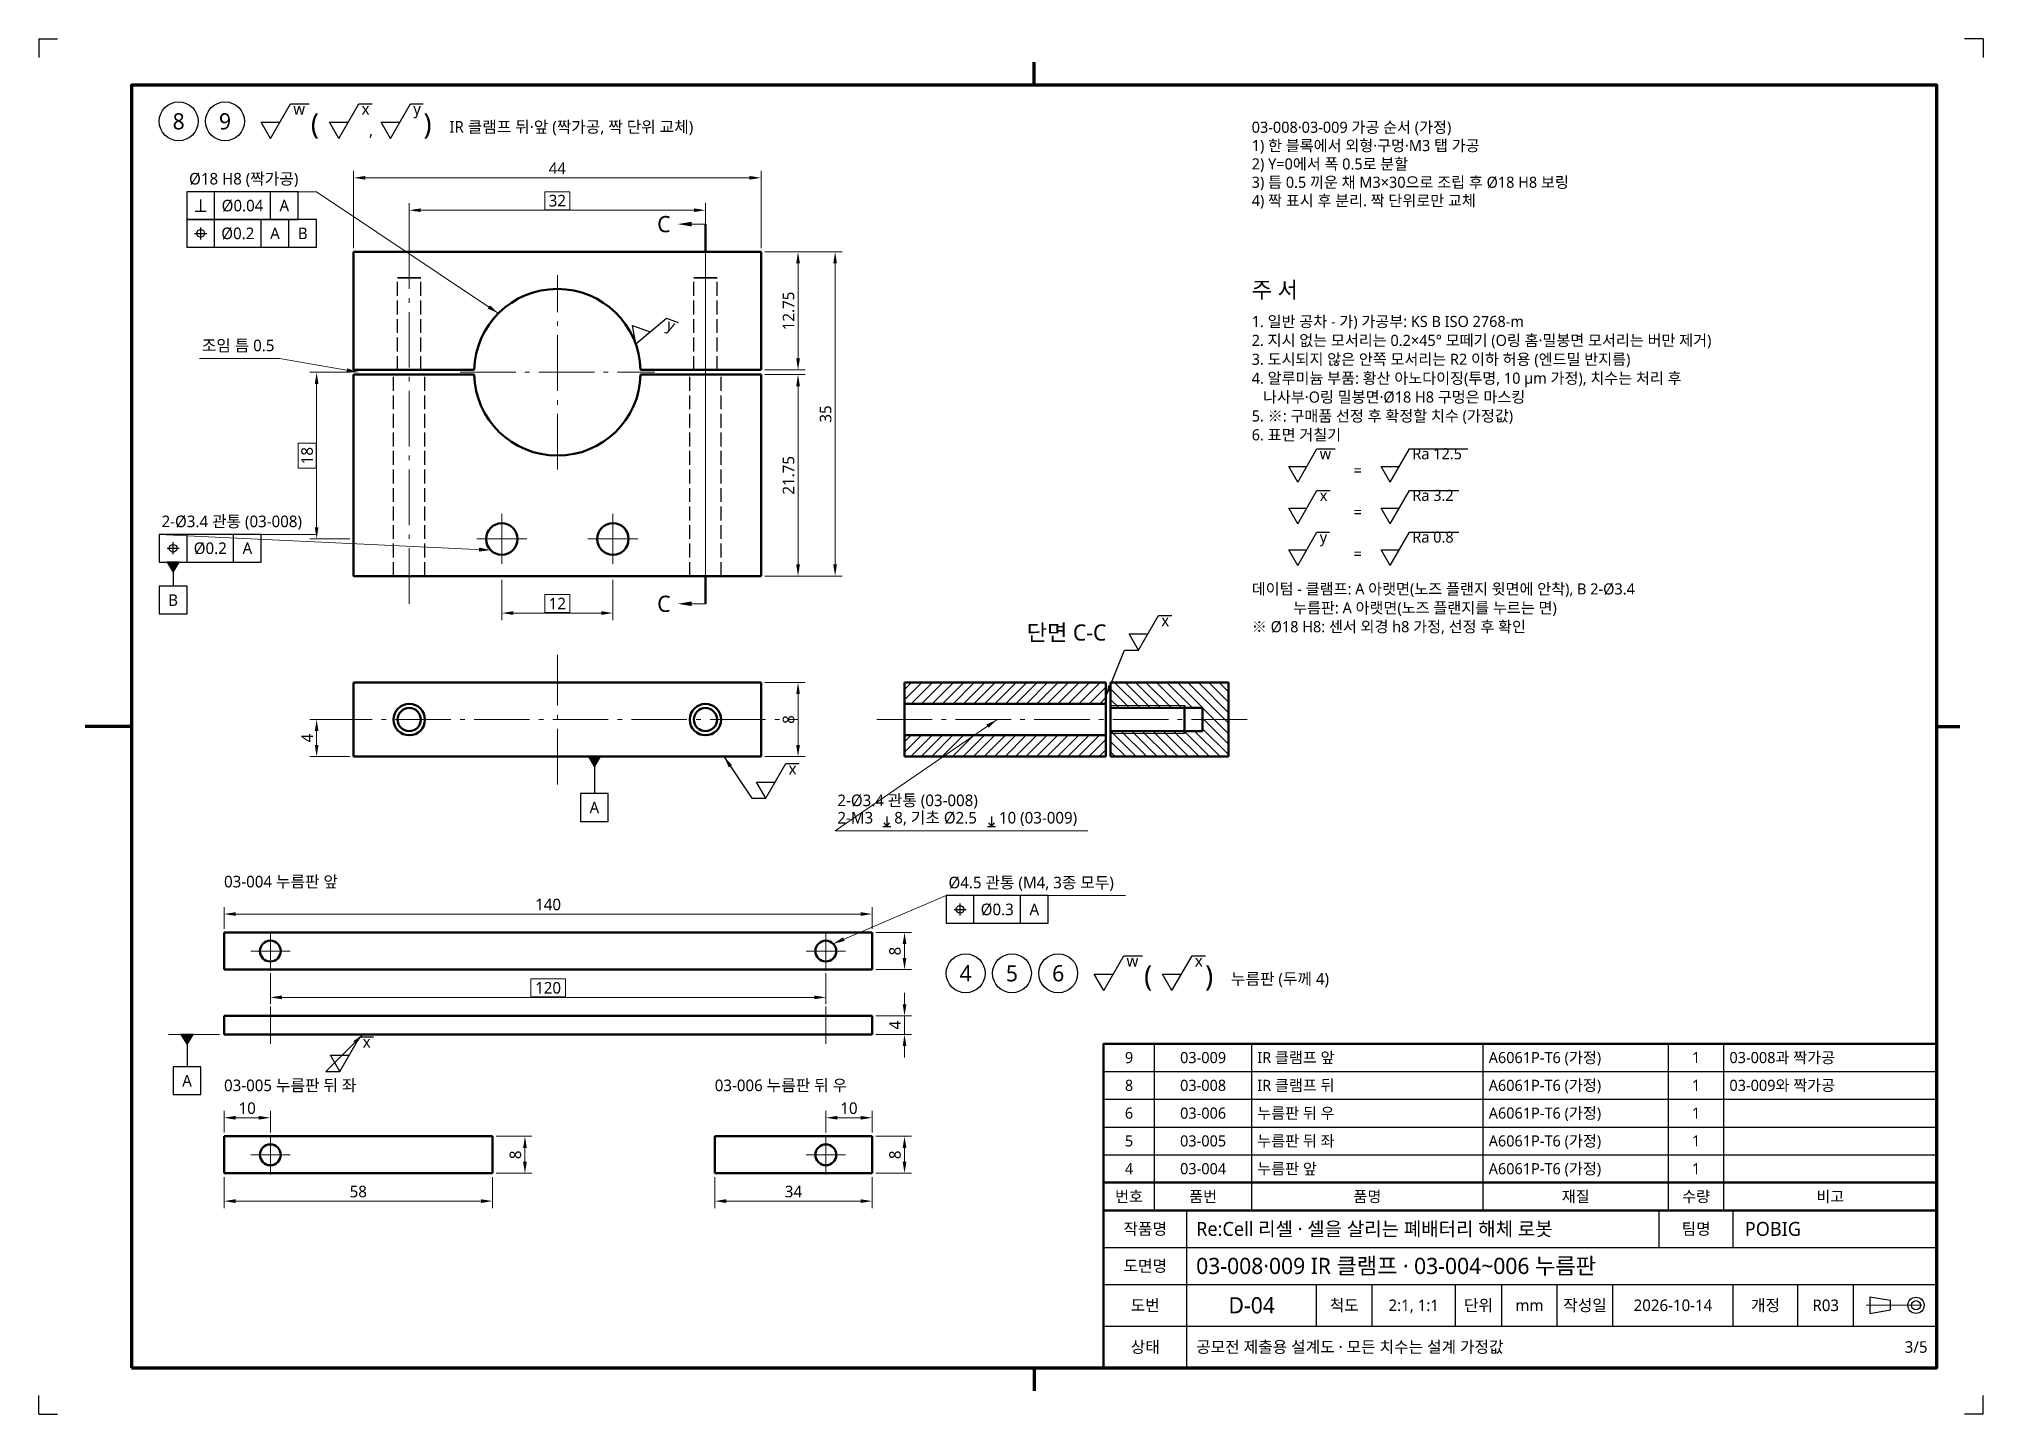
# Model space of a CAD drawing. Header units: millimetres. Extents: x 0 to 1800, y -680 to 297.
# Drawn here: x 0 to 420, y -680 to -383 of the extents above; entities that cross this region are included whole.
import ezdxf
from ezdxf.enums import TextEntityAlignment as Align

# ---------------------------------------------------------------- set-up
doc = ezdxf.new("R2010")
doc.units = ezdxf.units.MM
doc.linetypes.add('KS_CENTER', pattern=[17, 12, -2, 1, -2])
doc.linetypes.add('KS_HIDDEN', pattern=[4, 3, -1])
for name, color, linetype, lineweight in [('BALLOON', 7, 'Continuous', 25), ('CENTER', 1, 'KS_CENTER', 18), ('CUT', 1, 'KS_CENTER', 18), ('CUT_THK', 1, 'Continuous', 50), ('DIM', 3, 'Continuous', 18), ('FRAME', 7, 'Continuous', 70), ('HATCH', 8, 'Continuous', 13), ('HIDDEN', 2, 'KS_HIDDEN', 25), ('OUTLINE', 7, 'Continuous', 50), ('SYMBOL', 7, 'Continuous', 25), ('TABLE', 7, 'Continuous', 25), ('TABLE_THK', 7, 'Continuous', 50), ('TEXT', 7, 'Continuous', 25), ('THREAD', 7, 'Continuous', 18)]:
    doc.layers.add(name, color=color, linetype=linetype, lineweight=lineweight)
doc.styles.add('KS', font='malgun.ttf')
doc.dimstyles.new('KS_00', dxfattribs={"dimtxt": 2.5, "dimasz": 2.5, "dimexe": 1.5, "dimexo": 0.8, "dimgap": 0.8, "dimtad": 1, "dimlfac": 50, "dimdsep": 46, "dimtxsty": 'KS', "dimcen": 0, "dimclrd": 3, "dimclre": 3, "dimclrt": 7, "dimazin": 3, "dimtfac": 0.7, "dimtmove": 0, "dimatfit": 3, "dimlwd": 18, "dimlwe": 18, "dimarcsym": 0})
doc.dimstyles.new('KS_01', dxfattribs={"dimtxt": 2.5, "dimasz": 2.5, "dimexe": 1.5, "dimexo": 0.8, "dimgap": 0.8, "dimtad": 1, "dimlfac": 0.2, "dimdsep": 46, "dimtxsty": 'KS', "dimcen": 0, "dimclrd": 3, "dimclre": 3, "dimclrt": 7, "dimazin": 3, "dimtfac": 0.7, "dimtmove": 0, "dimatfit": 3, "dimlwd": 18, "dimlwe": 18, "dimarcsym": 0})

# ---------------------------------------------------------------- blocks, each defined once
blk = doc.blocks.new('_CLOSEDFILLED')
at = {"color": 0, "linetype": 'ByBlock'}
blk.add_solid([(-1, 0.16), (0, 0), (-1, -0.16)], dxfattribs=at)
blk = doc.blocks.new('*D83')
at = {"color": 3, "lineweight": 18}
for p, q in [((68, 251.8), (68, 268.5)), ((70.5, 267), (153.5, 267)), ((156, 251.8), (156, 268.5))]:
    blk.add_line(p, q, dxfattribs=at)
at = {"layer": 'Defpoints'}
for p in [(68, 267), (68, 251), (156, 251)]:
    blk.add_point(p, dxfattribs=at)
at = {"layer": 'DIM', "color": 3, "xscale": 2.5, "yscale": 2.5, "rotation": 180}
blk.add_blockref('_CLOSEDFILLED', (68, 267), dxfattribs=at)
at = {"layer": 'DIM', "color": 3, "xscale": 2.5, "yscale": 2.5}
blk.add_blockref('_CLOSEDFILLED', (156, 267), dxfattribs=at)
at = {"layer": 'DIM', "color": 7, "insert": (112, 269.05), "char_height": 2.5, "attachment_point": 5, "style": 'KS'}
blk.add_mtext('44', dxfattribs=at)
blk = doc.blocks.new('*D84')
at = {"color": 3, "lineweight": 18}
for p, q in [((80, 251.8), (80, 261.5)), ((144, 251.8), (144, 261.5)), ((82.5, 260), (141.5, 260))]:
    blk.add_line(p, q, dxfattribs=at)
at = {"layer": 'Defpoints'}
for p in [(80, 260), (80, 251), (144, 251)]:
    blk.add_point(p, dxfattribs=at)
at = {"layer": 'DIM', "color": 3, "xscale": 2.5, "yscale": 2.5, "rotation": 180}
blk.add_blockref('_CLOSEDFILLED', (80, 260), dxfattribs=at)
at = {"layer": 'DIM', "color": 3, "xscale": 2.5, "yscale": 2.5}
blk.add_blockref('_CLOSEDFILLED', (144, 260), dxfattribs=at)
at = {"layer": 'DIM', "color": 7, "insert": (112, 262.05), "char_height": 2.5, "attachment_point": 5, "style": 'KS'}
blk.add_mtext('32', dxfattribs=at)
blk = doc.blocks.new('*D85')
at = {"color": 3, "lineweight": 18}
for p, q in [((156.8, 251), (173.5, 251)), ((172, 183.5), (172, 248.5)), ((156.8, 181), (173.5, 181))]:
    blk.add_line(p, q, dxfattribs=at)
at = {"layer": 'Defpoints'}
for p in [(156, 251), (156, 181), (172, 181)]:
    blk.add_point(p, dxfattribs=at)
at = {"layer": 'DIM', "color": 3, "xscale": 2.5, "yscale": 2.5}
for p, rotation in [((172, 251), 90), ((172, 181), 270)]:
    blk.add_blockref('_CLOSEDFILLED', p, dxfattribs=dict(at, rotation=rotation))
at = {"layer": 'DIM', "color": 7, "insert": (169.95, 216), "char_height": 2.5, "attachment_point": 5, "rotation": 90, "style": 'KS'}
blk.add_mtext('35', dxfattribs=at)
blk = doc.blocks.new('*D86')
at = {"color": 3, "lineweight": 18}
for p, q in [((156.8, 224.5), (165.5, 224.5)), ((164, 183.5), (164, 222)), ((156.8, 181), (165.5, 181))]:
    blk.add_line(p, q, dxfattribs=at)
at = {"layer": 'Defpoints'}
for p in [(156, 224.5), (156, 181), (164, 181)]:
    blk.add_point(p, dxfattribs=at)
at = {"layer": 'DIM', "color": 3, "xscale": 2.5, "yscale": 2.5}
for p, rotation in [((164, 224.5), 90), ((164, 181), 270)]:
    blk.add_blockref('_CLOSEDFILLED', p, dxfattribs=dict(at, rotation=rotation))
at = {"layer": 'DIM', "color": 7, "insert": (161.95, 202.75), "char_height": 2.5, "attachment_point": 5, "rotation": 90, "style": 'KS'}
blk.add_mtext('21.75', dxfattribs=at)
blk = doc.blocks.new('*D87')
at = {"color": 3, "lineweight": 18}
for p, q in [((156.8, 251), (165.5, 251)), ((164, 228), (164, 248.5)), ((156.8, 225.5), (165.5, 225.5))]:
    blk.add_line(p, q, dxfattribs=at)
at = {"layer": 'Defpoints'}
for p in [(156, 251), (156, 225.5), (164, 225.5)]:
    blk.add_point(p, dxfattribs=at)
at = {"layer": 'DIM', "color": 3, "xscale": 2.5, "yscale": 2.5}
for p, rotation in [((164, 251), 90), ((164, 225.5), 270)]:
    blk.add_blockref('_CLOSEDFILLED', p, dxfattribs=dict(at, rotation=rotation))
at = {"layer": 'DIM', "color": 7, "insert": (161.95, 238.25), "char_height": 2.5, "attachment_point": 5, "rotation": 90, "style": 'KS'}
blk.add_mtext('12.75', dxfattribs=at)
blk = doc.blocks.new('*D88')
at = {"color": 3, "lineweight": 18}
for p, q in [((100, 180.2), (100, 171.5)), ((124, 180.2), (124, 171.5)), ((102.5, 173), (121.5, 173))]:
    blk.add_line(p, q, dxfattribs=at)
at = {"layer": 'Defpoints'}
for p in [(100, 181), (124, 181), (100, 173)]:
    blk.add_point(p, dxfattribs=at)
at = {"layer": 'DIM', "color": 3, "xscale": 2.5, "yscale": 2.5, "rotation": 180}
blk.add_blockref('_CLOSEDFILLED', (100, 173), dxfattribs=at)
at = {"layer": 'DIM', "color": 3, "xscale": 2.5, "yscale": 2.5}
blk.add_blockref('_CLOSEDFILLED', (124, 173), dxfattribs=at)
at = {"layer": 'DIM', "color": 7, "insert": (112, 175.05), "char_height": 2.5, "attachment_point": 5, "style": 'KS'}
blk.add_mtext('12', dxfattribs=at)
blk = doc.blocks.new('*D89')
at = {"color": 3, "lineweight": 18}
for p, q in [((67.2, 225), (58.5, 225)), ((60, 191.5), (60, 222.5)), ((67.2, 189), (58.5, 189))]:
    blk.add_line(p, q, dxfattribs=at)
at = {"layer": 'Defpoints'}
for p in [(68, 225), (60, 189), (68, 189)]:
    blk.add_point(p, dxfattribs=at)
at = {"layer": 'DIM', "color": 3, "xscale": 2.5, "yscale": 2.5}
for p, rotation in [((60, 225), 90), ((60, 189), 270)]:
    blk.add_blockref('_CLOSEDFILLED', p, dxfattribs=dict(at, rotation=rotation))
at = {"layer": 'DIM', "color": 7, "insert": (57.95, 207), "char_height": 2.5, "attachment_point": 5, "rotation": 90, "style": 'KS'}
blk.add_mtext('18', dxfattribs=at)
blk = doc.blocks.new('*D90')
at = {"color": 3, "lineweight": 18}
for p, q in [((156.8, 158), (165.5, 158)), ((164, 144.5), (164, 155.5)), ((156.8, 142), (165.5, 142))]:
    blk.add_line(p, q, dxfattribs=at)
at = {"layer": 'Defpoints'}
for p in [(156, 158), (156, 142), (164, 142)]:
    blk.add_point(p, dxfattribs=at)
at = {"layer": 'DIM', "color": 3, "xscale": 2.5, "yscale": 2.5}
for p, rotation in [((164, 158), 90), ((164, 142), 270)]:
    blk.add_blockref('_CLOSEDFILLED', p, dxfattribs=dict(at, rotation=rotation))
at = {"layer": 'DIM', "color": 7, "insert": (161.95, 150), "char_height": 2.5, "attachment_point": 5, "rotation": 90, "style": 'KS'}
blk.add_mtext('8', dxfattribs=at)
blk = doc.blocks.new('*D91')
at = {"color": 3, "lineweight": 18}
for p, q in [((67.2, 150), (58.5, 150)), ((60, 144.5), (60, 147.5)), ((67.2, 142), (58.5, 142))]:
    blk.add_line(p, q, dxfattribs=at)
at = {"layer": 'Defpoints'}
for p in [(68, 150), (60, 142), (68, 142)]:
    blk.add_point(p, dxfattribs=at)
at = {"layer": 'DIM', "color": 3, "xscale": 2.5, "yscale": 2.5}
for p, rotation in [((60, 150), 90), ((60, 142), 270)]:
    blk.add_blockref('_CLOSEDFILLED', p, dxfattribs=dict(at, rotation=rotation))
at = {"layer": 'DIM', "color": 7, "insert": (57.95, 146), "char_height": 2.5, "attachment_point": 5, "rotation": 90, "style": 'KS'}
blk.add_mtext('4', dxfattribs=at)
blk = doc.blocks.new('*D92')
at = {"color": 3, "lineweight": 18}
for p, q in [((40, 104.8), (40, 109.5)), ((180, 104.8), (180, 109.5)), ((42.5, 108), (177.5, 108))]:
    blk.add_line(p, q, dxfattribs=at)
at = {"layer": 'Defpoints'}
for p in [(40, 108), (40, 104), (180, 104)]:
    blk.add_point(p, dxfattribs=at)
at = {"layer": 'DIM', "color": 3, "xscale": 2.5, "yscale": 2.5, "rotation": 180}
blk.add_blockref('_CLOSEDFILLED', (40, 108), dxfattribs=at)
at = {"layer": 'DIM', "color": 3, "xscale": 2.5, "yscale": 2.5}
blk.add_blockref('_CLOSEDFILLED', (180, 108), dxfattribs=at)
at = {"layer": 'DIM', "color": 7, "insert": (110, 110.05), "char_height": 2.5, "attachment_point": 5, "style": 'KS'}
blk.add_mtext('140', dxfattribs=at)
blk = doc.blocks.new('*D93')
at = {"color": 3, "lineweight": 18}
for p, q in [((50, 95.2), (50, 88.5)), ((170, 95.2), (170, 88.5)), ((52.5, 90), (167.5, 90))]:
    blk.add_line(p, q, dxfattribs=at)
at = {"layer": 'Defpoints'}
for p in [(50, 96), (170, 96), (50, 90)]:
    blk.add_point(p, dxfattribs=at)
at = {"layer": 'DIM', "color": 3, "xscale": 2.5, "yscale": 2.5, "rotation": 180}
blk.add_blockref('_CLOSEDFILLED', (50, 90), dxfattribs=at)
at = {"layer": 'DIM', "color": 3, "xscale": 2.5, "yscale": 2.5}
blk.add_blockref('_CLOSEDFILLED', (170, 90), dxfattribs=at)
at = {"layer": 'DIM', "color": 7, "insert": (110, 92.05), "char_height": 2.5, "attachment_point": 5, "style": 'KS'}
blk.add_mtext('120', dxfattribs=at)
blk = doc.blocks.new('*D94')
at = {"color": 3, "lineweight": 18}
for p, q in [((180.8, 104), (188.5, 104)), ((187, 98.5), (187, 101.5)), ((180.8, 96), (188.5, 96))]:
    blk.add_line(p, q, dxfattribs=at)
at = {"layer": 'Defpoints'}
for p in [(180, 104), (180, 96), (187, 96)]:
    blk.add_point(p, dxfattribs=at)
at = {"layer": 'DIM', "color": 3, "xscale": 2.5, "yscale": 2.5}
for p, rotation in [((187, 104), 90), ((187, 96), 270)]:
    blk.add_blockref('_CLOSEDFILLED', p, dxfattribs=dict(at, rotation=rotation))
at = {"layer": 'DIM', "color": 7, "insert": (184.95, 100), "char_height": 2.5, "attachment_point": 5, "rotation": 90, "style": 'KS'}
blk.add_mtext('8', dxfattribs=at)
blk = doc.blocks.new('*D95')
at = {"color": 3, "lineweight": 18}
for p, q in [((187, 88.5), (187, 91)), ((180.8, 86), (188.5, 86)), ((187, 82), (187, 86)), ((180.8, 82), (188.5, 82)), ((187, 79.5), (187, 77))]:
    blk.add_line(p, q, dxfattribs=at)
at = {"layer": 'Defpoints'}
for p in [(180, 86), (180, 82), (187, 82)]:
    blk.add_point(p, dxfattribs=at)
at = {"layer": 'DIM', "color": 3, "xscale": 2.5, "yscale": 2.5}
for p, rotation in [((187, 86), 270), ((187, 82), 90)]:
    blk.add_blockref('_CLOSEDFILLED', p, dxfattribs=dict(at, rotation=rotation))
at = {"layer": 'DIM', "color": 7, "insert": (184.95, 84), "char_height": 2.5, "attachment_point": 5, "rotation": 90, "style": 'KS'}
blk.add_mtext('4', dxfattribs=at)
blk = doc.blocks.new('*D96')
at = {"color": 3, "lineweight": 18}
for p, q in [((40, 51.2), (40, 44.5)), ((98, 51.2), (98, 44.5)), ((42.5, 46), (95.5, 46))]:
    blk.add_line(p, q, dxfattribs=at)
at = {"layer": 'Defpoints'}
for p in [(40, 52), (98, 52), (40, 46)]:
    blk.add_point(p, dxfattribs=at)
at = {"layer": 'DIM', "color": 3, "xscale": 2.5, "yscale": 2.5, "rotation": 180}
blk.add_blockref('_CLOSEDFILLED', (40, 46), dxfattribs=at)
at = {"layer": 'DIM', "color": 3, "xscale": 2.5, "yscale": 2.5}
blk.add_blockref('_CLOSEDFILLED', (98, 46), dxfattribs=at)
at = {"layer": 'DIM', "color": 7, "insert": (69, 48.05), "char_height": 2.5, "attachment_point": 5, "style": 'KS'}
blk.add_mtext('58', dxfattribs=at)
blk = doc.blocks.new('*D97')
at = {"color": 3, "lineweight": 18}
for p, q in [((40, 60.8), (40, 65.5)), ((42.5, 64), (47.5, 64)), ((50, 60.8), (50, 65.5))]:
    blk.add_line(p, q, dxfattribs=at)
at = {"layer": 'Defpoints'}
for p in [(40, 64), (40, 60), (50, 60)]:
    blk.add_point(p, dxfattribs=at)
at = {"layer": 'DIM', "color": 3, "xscale": 2.5, "yscale": 2.5, "rotation": 180}
blk.add_blockref('_CLOSEDFILLED', (40, 64), dxfattribs=at)
at = {"layer": 'DIM', "color": 3, "xscale": 2.5, "yscale": 2.5}
blk.add_blockref('_CLOSEDFILLED', (50, 64), dxfattribs=at)
at = {"layer": 'DIM', "color": 7, "insert": (45, 66.05), "char_height": 2.5, "attachment_point": 5, "style": 'KS'}
blk.add_mtext('10', dxfattribs=at)
blk = doc.blocks.new('*D98')
at = {"color": 3, "lineweight": 18}
for p, q in [((146, 51.2), (146, 44.5)), ((180, 51.2), (180, 44.5)), ((148.5, 46), (177.5, 46))]:
    blk.add_line(p, q, dxfattribs=at)
at = {"layer": 'Defpoints'}
for p in [(146, 52), (180, 52), (146, 46)]:
    blk.add_point(p, dxfattribs=at)
at = {"layer": 'DIM', "color": 3, "xscale": 2.5, "yscale": 2.5, "rotation": 180}
blk.add_blockref('_CLOSEDFILLED', (146, 46), dxfattribs=at)
at = {"layer": 'DIM', "color": 3, "xscale": 2.5, "yscale": 2.5}
blk.add_blockref('_CLOSEDFILLED', (180, 46), dxfattribs=at)
at = {"layer": 'DIM', "color": 7, "insert": (163, 48.05), "char_height": 2.5, "attachment_point": 5, "style": 'KS'}
blk.add_mtext('34', dxfattribs=at)
blk = doc.blocks.new('*D99')
at = {"color": 3, "lineweight": 18}
for p, q in [((98.8, 60), (106.5, 60)), ((105, 54.5), (105, 57.5)), ((98.8, 52), (106.5, 52))]:
    blk.add_line(p, q, dxfattribs=at)
at = {"layer": 'Defpoints'}
for p in [(98, 60), (98, 52), (105, 52)]:
    blk.add_point(p, dxfattribs=at)
at = {"layer": 'DIM', "color": 3, "xscale": 2.5, "yscale": 2.5}
for p, rotation in [((105, 60), 90), ((105, 52), 270)]:
    blk.add_blockref('_CLOSEDFILLED', p, dxfattribs=dict(at, rotation=rotation))
at = {"layer": 'DIM', "color": 7, "insert": (102.95, 56), "char_height": 2.5, "attachment_point": 5, "rotation": 90, "style": 'KS'}
blk.add_mtext('8', dxfattribs=at)
blk = doc.blocks.new('*D100')
at = {"color": 3, "lineweight": 18}
for p, q in [((170, 60.8), (170, 65.5)), ((172.5, 64), (177.5, 64)), ((180, 60.8), (180, 65.5))]:
    blk.add_line(p, q, dxfattribs=at)
at = {"layer": 'Defpoints'}
for p in [(170, 64), (170, 60), (180, 60)]:
    blk.add_point(p, dxfattribs=at)
at = {"layer": 'DIM', "color": 3, "xscale": 2.5, "yscale": 2.5, "rotation": 180}
blk.add_blockref('_CLOSEDFILLED', (170, 64), dxfattribs=at)
at = {"layer": 'DIM', "color": 3, "xscale": 2.5, "yscale": 2.5}
blk.add_blockref('_CLOSEDFILLED', (180, 64), dxfattribs=at)
at = {"layer": 'DIM', "color": 7, "insert": (175, 66.05), "char_height": 2.5, "attachment_point": 5, "style": 'KS'}
blk.add_mtext('10', dxfattribs=at)
blk = doc.blocks.new('*D101')
at = {"color": 3, "lineweight": 18}
for p, q in [((180.8, 60), (188.5, 60)), ((187, 54.5), (187, 57.5)), ((180.8, 52), (188.5, 52))]:
    blk.add_line(p, q, dxfattribs=at)
at = {"layer": 'Defpoints'}
for p in [(180, 60), (180, 52), (187, 52)]:
    blk.add_point(p, dxfattribs=at)
at = {"layer": 'DIM', "color": 3, "xscale": 2.5, "yscale": 2.5}
for p, rotation in [((187, 60), 90), ((187, 52), 270)]:
    blk.add_blockref('_CLOSEDFILLED', p, dxfattribs=dict(at, rotation=rotation))
at = {"layer": 'DIM', "color": 7, "insert": (184.95, 56), "char_height": 2.5, "attachment_point": 5, "rotation": 90, "style": 'KS'}
blk.add_mtext('8', dxfattribs=at)
blk = doc.blocks.new('D-04_R03_3of5')
at = {"layer": 'HATCH'}
h = blk.add_hatch(dxfattribs=at)
h.set_pattern_fill('ANSI31', scale=0.503937, style=0)
h.paths.add_polyline_path([(187, 158), (187, 153.4), (230.5, 153.4), (230.5, 158)])
h = blk.add_hatch(dxfattribs=at)
h.set_pattern_fill('ANSI31', scale=0.503937, angle=90, style=0)
h.paths.add_polyline_path([(231.5, 158), (231.5, 152.5), (251.4, 152.5), (251.4, 147.5), (231.5, 147.5), (231.5, 142), (257, 142), (257, 158)])
h = blk.add_hatch(dxfattribs=at)
h.set_pattern_fill('ANSI31', scale=0.503937, style=0)
h.paths.add_polyline_path([(230.5, 146.6), (187, 146.6), (187, 142), (230.5, 142)])
at = {"layer": 'SYMBOL'}
h = blk.add_hatch(color=256, dxfattribs=at)
h.dxf.hatch_style = 1
h.paths.add_polyline_path([(30.3, 184), (27.7, 184), (29, 181.8)])
h = blk.add_hatch(color=256, dxfattribs=at)
h.dxf.hatch_style = 1
h.paths.add_polyline_path([(121.3, 142), (118.7, 142), (120, 139.8)])
h = blk.add_hatch(color=256, dxfattribs=at)
h.dxf.hatch_style = 1
h.paths.add_polyline_path([(33.3, 82), (30.7, 82), (32, 79.8)])
at = {"layer": 'BALLOON'}
for centre in [(30.2, 279.2), (40.2, 279.2), (200.2, 95.2), (210.2, 95.2), (220.2, 95.2)]:
    blk.add_circle(centre, 4.2, dxfattribs=at)
at = {"layer": 'CENTER'}
for p, q in [((80, 175), (80, 257)), ((144, 175), (144, 257)), ((112, 204), (112, 246)), ((91, 225), (133, 225)), ((100, 183.6), (100, 194.4)), ((124, 183.6), (124, 194.4)), ((94.6, 189), (105.4, 189)), ((118.6, 189), (129.4, 189)), ((112, 136), (112, 164)), ((60, 150), (164, 150)), ((181, 150), (263, 150)), ((50, 95.75), (50, 104.25)), ((170, 95.75), (170, 104.25)), ((45.75, 100), (54.25, 100)), ((165.75, 100), (174.25, 100)), ((50, 80), (50, 88)), ((170, 80), (170, 88)), ((50, 51.75), (50, 60.25)), ((170, 51.75), (170, 60.25)), ((45.75, 56), (54.25, 56)), ((165.75, 56), (174.25, 56)), ((394.75, 23.5), (408, 23.5))]:
    blk.add_line(p, q, dxfattribs=at)
at = {"layer": 'CUT'}
blk.add_line((144, 181), (144, 251), dxfattribs=at)
at = {"layer": 'CUT_THK'}
for p, q in [((144, 251), (144, 257)), ((144, 175), (144, 181))]:
    blk.add_line(p, q, dxfattribs=at)
at = {"layer": 'DIM'}
for p, q in [((144, 257), (140.5, 257)), ((144, 175), (140.5, 175)), ((39, 82), (28, 82))]:
    blk.add_line(p, q, dxfattribs=at)
for points in [[(99.2722, 237.7278), (60, 264), (31.95191, 264)], [(69, 225), (52, 228), (34.68741, 228)], [(97.59586, 186.59586), (26, 190), (59.73515, 190)], [(207, 150), (172, 126), (226.60137, 126)], [(171.59097, 101.59098), (196, 112), (234.74056, 112)]]:
    blk.add_lwpolyline(points, dxfattribs=at)
for points in [[(109.28051, 260.1), (114.71949, 260.1), (114.71949, 264), (109.28051, 264)], [(56, 204.28051), (59.9, 204.28051), (59.9, 209.71949), (56, 209.71949)], [(109.28051, 173.1), (114.71949, 173.1), (114.71949, 177), (109.28051, 177)], [(106.27076, 90.1), (113.72924, 90.1), (113.72924, 94), (106.27076, 94)]]:
    blk.add_lwpolyline(points, close=True, dxfattribs=at)
for points in [[(138, 257), (141, 257.5), (141, 256.5)], [(99.2722, 237.7278), (96.95798, 238.76463), (97.4306, 239.47112)], [(69, 225), (66.46418, 225.01593), (66.6119, 225.853)], [(97.59586, 186.59586), (95.0785, 186.29007), (95.11887, 187.13911)], [(138, 175), (141, 175.5), (141, 174.5)], [(207, 150), (205.17853, 148.23567), (204.69783, 148.93669)], [(171.59097, 101.59098), (173.7239, 102.96257), (174.05732, 102.1807)]]:
    blk.add_solid(points, dxfattribs=at)
at = {"layer": 'FRAME'}
for p, q in [((215, 287), (215, 292)), ((20, 148.5), (10, 148.5)), ((410, 148.5), (415, 148.5)), ((215, 10), (215, 5))]:
    blk.add_line(p, q, dxfattribs=at)
blk.add_lwpolyline([(20, 10), (410, 10), (410, 287), (20, 287)], close=True, dxfattribs=at)
at = {"layer": 'HIDDEN'}
for p, q in [((68, 225.5), (68, 251)), ((68, 251), (156, 251)), ((156, 225.5), (156, 251)), ((77.5, 225.5), (77.5, 245.4)), ((82.5, 225.5), (82.5, 245.4)), ((141.5, 225.5), (141.5, 245.4)), ((146.5, 225.5), (146.5, 245.4)), ((68, 225.5), (94.00695, 225.5)), ((68, 181), (68, 224.5)), ((68, 224.5), (94.00695, 224.5)), ((76.6, 181), (76.6, 224.5)), ((83.4, 181), (83.4, 224.5)), ((129.99305, 225.5), (156, 225.5)), ((129.99305, 224.5), (156, 224.5)), ((140.6, 181), (140.6, 224.5)), ((147.4, 181), (147.4, 224.5)), ((156, 181), (156, 224.5)), ((68, 181), (156, 181))]:
    blk.add_line(p, q, dxfattribs=at)
for points in [[(82.5, 245.4), (82.43732, 245.4), (82.25242, 245.4), (81.95458, 245.4), (81.55872, 245.4), (81.08471, 245.4), (80.5563, 245.4), (80, 245.4), (79.4437, 245.4), (78.91529, 245.4), (78.44128, 245.4), (78.04542, 245.4), (77.74758, 245.4), (77.56268, 245.4), (77.5, 245.4)], [(77.5, 245.4), (77.51572, 245.4), (77.56268, 245.4), (77.64029, 245.4), (77.74758, 245.4), (77.88319, 245.4), (78.04542, 245.4), (78.23223, 245.4), (78.44128, 245.4), (78.66992, 245.4), (78.91529, 245.4), (79.1743, 245.4), (79.4437, 245.4), (79.72009, 245.4), (80, 245.4)], [(80, 245.4), (80.27991, 245.4), (80.5563, 245.4), (80.8257, 245.4), (81.08471, 245.4), (81.33008, 245.4), (81.55872, 245.4), (81.76777, 245.4), (81.95458, 245.4), (82.11681, 245.4), (82.25242, 245.4), (82.35971, 245.4), (82.43732, 245.4), (82.48428, 245.4), (82.5, 245.4)], [(146.5, 245.4), (146.43732, 245.4), (146.25242, 245.4), (145.95458, 245.4), (145.55872, 245.4), (145.08471, 245.4), (144.5563, 245.4), (144, 245.4), (143.4437, 245.4), (142.91529, 245.4), (142.44128, 245.4), (142.04542, 245.4), (141.74758, 245.4), (141.56268, 245.4), (141.5, 245.4)], [(141.5, 245.4), (141.51572, 245.4), (141.56268, 245.4), (141.64029, 245.4), (141.74758, 245.4), (141.88319, 245.4), (142.04542, 245.4), (142.23223, 245.4), (142.44128, 245.4), (142.66992, 245.4), (142.91529, 245.4), (143.1743, 245.4), (143.4437, 245.4), (143.72009, 245.4), (144, 245.4)], [(144, 245.4), (144.27991, 245.4), (144.5563, 245.4), (144.8257, 245.4), (145.08471, 245.4), (145.33008, 245.4), (145.55872, 245.4), (145.76777, 245.4), (145.95458, 245.4), (146.11681, 245.4), (146.25242, 245.4), (146.35971, 245.4), (146.43732, 245.4), (146.48428, 245.4), (146.5, 245.4)], [(83.4, 224.5), (83.31475, 224.5), (83.06329, 224.5), (82.65823, 224.5), (82.11987, 224.5), (81.4752, 224.5), (80.75657, 224.5), (80, 224.5), (79.24343, 224.5), (78.5248, 224.5), (77.88013, 224.5), (77.34177, 224.5), (76.93671, 224.5), (76.68525, 224.5), (76.6, 224.5)], [(76.6, 224.5), (76.62138, 224.5), (76.68525, 224.5), (76.7908, 224.5), (76.93671, 224.5), (77.12114, 224.5), (77.34177, 224.5), (77.59584, 224.5), (77.88013, 224.5), (78.19109, 224.5), (78.5248, 224.5), (78.87705, 224.5), (79.24343, 224.5), (79.61932, 224.5), (80, 224.5)], [(82.5, 225.5), (82.43732, 225.5), (82.25242, 225.5), (81.95458, 225.5), (81.55872, 225.5), (81.08471, 225.5), (80.5563, 225.5), (80, 225.5), (79.4437, 225.5), (78.91529, 225.5), (78.44128, 225.5), (78.04542, 225.5), (77.74758, 225.5), (77.56268, 225.5), (77.5, 225.5)], [(77.5, 225.5), (77.51572, 225.5), (77.56268, 225.5), (77.64029, 225.5), (77.74758, 225.5), (77.88319, 225.5), (78.04542, 225.5), (78.23223, 225.5), (78.44128, 225.5), (78.66992, 225.5), (78.91529, 225.5), (79.1743, 225.5), (79.4437, 225.5), (79.72009, 225.5), (80, 225.5)], [(80, 225.5), (80.27991, 225.5), (80.5563, 225.5), (80.8257, 225.5), (81.08471, 225.5), (81.33008, 225.5), (81.55872, 225.5), (81.76777, 225.5), (81.95458, 225.5), (82.11681, 225.5), (82.25242, 225.5), (82.35971, 225.5), (82.43732, 225.5), (82.48428, 225.5), (82.5, 225.5)], [(80, 224.5), (80.38068, 224.5), (80.75657, 224.5), (81.12295, 224.5), (81.4752, 224.5), (81.80891, 224.5), (82.11987, 224.5), (82.40416, 224.5), (82.65823, 224.5), (82.87886, 224.5), (83.06329, 224.5), (83.2092, 224.5), (83.31475, 224.5), (83.37862, 224.5), (83.4, 224.5)], [(147.4, 224.5), (147.31475, 224.5), (147.06329, 224.5), (146.65823, 224.5), (146.11987, 224.5), (145.4752, 224.5), (144.75657, 224.5), (144, 224.5), (143.24343, 224.5), (142.5248, 224.5), (141.88013, 224.5), (141.34177, 224.5), (140.93671, 224.5), (140.68525, 224.5), (140.6, 224.5)], [(140.6, 224.5), (140.62138, 224.5), (140.68525, 224.5), (140.7908, 224.5), (140.93671, 224.5), (141.12114, 224.5), (141.34177, 224.5), (141.59584, 224.5), (141.88013, 224.5), (142.19109, 224.5), (142.5248, 224.5), (142.87705, 224.5), (143.24343, 224.5), (143.61932, 224.5), (144, 224.5)], [(146.5, 225.5), (146.43732, 225.5), (146.25242, 225.5), (145.95458, 225.5), (145.55872, 225.5), (145.08471, 225.5), (144.5563, 225.5), (144, 225.5), (143.4437, 225.5), (142.91529, 225.5), (142.44128, 225.5), (142.04542, 225.5), (141.74758, 225.5), (141.56268, 225.5), (141.5, 225.5)], [(141.5, 225.5), (141.51572, 225.5), (141.56268, 225.5), (141.64029, 225.5), (141.74758, 225.5), (141.88319, 225.5), (142.04542, 225.5), (142.23223, 225.5), (142.44128, 225.5), (142.66992, 225.5), (142.91529, 225.5), (143.1743, 225.5), (143.4437, 225.5), (143.72009, 225.5), (144, 225.5)], [(144, 225.5), (144.27991, 225.5), (144.5563, 225.5), (144.8257, 225.5), (145.08471, 225.5), (145.33008, 225.5), (145.55872, 225.5), (145.76777, 225.5), (145.95458, 225.5), (146.11681, 225.5), (146.25242, 225.5), (146.35971, 225.5), (146.43732, 225.5), (146.48428, 225.5), (146.5, 225.5)], [(144, 224.5), (144.38068, 224.5), (144.75657, 224.5), (145.12295, 224.5), (145.4752, 224.5), (145.80891, 224.5), (146.11987, 224.5), (146.40416, 224.5), (146.65823, 224.5), (146.87886, 224.5), (147.06329, 224.5), (147.2092, 224.5), (147.31475, 224.5), (147.37862, 224.5), (147.4, 224.5)], [(83.4, 181), (83.31475, 181), (83.06329, 181), (82.65823, 181), (82.11987, 181), (81.4752, 181), (80.75657, 181), (80, 181), (79.24343, 181), (78.5248, 181), (77.88013, 181), (77.34177, 181), (76.93671, 181), (76.68525, 181), (76.6, 181)], [(76.6, 181), (76.62138, 181), (76.68525, 181), (76.7908, 181), (76.93671, 181), (77.12114, 181), (77.34177, 181), (77.59584, 181), (77.88013, 181), (78.19109, 181), (78.5248, 181), (78.87705, 181), (79.24343, 181), (79.61932, 181), (80, 181)], [(80, 181), (80.38068, 181), (80.75657, 181), (81.12295, 181), (81.4752, 181), (81.80891, 181), (82.11987, 181), (82.40416, 181), (82.65823, 181), (82.87886, 181), (83.06329, 181), (83.2092, 181), (83.31475, 181), (83.37862, 181), (83.4, 181)], [(147.4, 181), (147.31475, 181), (147.06329, 181), (146.65823, 181), (146.11987, 181), (145.4752, 181), (144.75657, 181), (144, 181), (143.24343, 181), (142.5248, 181), (141.88013, 181), (141.34177, 181), (140.93671, 181), (140.68525, 181), (140.6, 181)], [(140.6, 181), (140.62138, 181), (140.68525, 181), (140.7908, 181), (140.93671, 181), (141.12114, 181), (141.34177, 181), (141.59584, 181), (141.88013, 181), (142.19109, 181), (142.5248, 181), (142.87705, 181), (143.24343, 181), (143.61932, 181), (144, 181)], [(144, 181), (144.38068, 181), (144.75657, 181), (145.12295, 181), (145.4752, 181), (145.80891, 181), (146.11987, 181), (146.40416, 181), (146.65823, 181), (146.87886, 181), (147.06329, 181), (147.2092, 181), (147.31475, 181), (147.37862, 181), (147.4, 181)]]:
    blk.add_lwpolyline(points, dxfattribs=at)
for centre in [(100, 189), (124, 189)]:
    blk.add_circle(centre, 3.4, dxfattribs=at)
for start, end in [(1.5917542, 178.4082458), (181.5917542, 358.4082458)]:
    blk.add_arc((112, 225), 18, start, end, dxfattribs=at)
at = {"layer": 'OUTLINE'}
for p, q in [((68, 225.5), (68, 251)), ((68, 251), (156, 251)), ((156, 225.5), (156, 251)), ((68, 225.5), (94.00695, 225.5)), ((68, 181), (68, 224.5)), ((68, 224.5), (94.00695, 224.5)), ((129.99305, 225.5), (156, 225.5)), ((129.99305, 224.5), (156, 224.5)), ((156, 181), (156, 224.5)), ((68, 181), (156, 181)), ((68, 142), (68, 158)), ((68, 158), (156, 158)), ((156, 142), (156, 158)), ((187, 158), (187, 153.4)), ((187, 158), (230.5, 158)), ((230.5, 158), (230.5, 153.4)), ((231.5, 158), (257, 158)), ((231.5, 158), (231.5, 152.5)), ((257, 158), (257, 142)), ((187, 153.4), (230.5, 153.4)), ((231.5, 152.5), (251.4, 152.5)), ((247.5, 147), (247.5, 153)), ((251.4, 152.5), (251.4, 147.5)), ((231.5, 147.5), (231.5, 142)), ((231.5, 147.5), (251.4, 147.5)), ((187, 146.6), (187, 142)), ((187, 146.6), (230.5, 146.6)), ((230.5, 146.6), (230.5, 142)), ((68, 142), (156, 142)), ((187, 142), (230.5, 142)), ((231.5, 142), (257, 142)), ((40, 96), (40, 104)), ((40, 104), (180, 104)), ((180, 96), (180, 104)), ((40, 96), (180, 96)), ((40, 82), (40, 86)), ((40, 86), (180, 86)), ((180, 82), (180, 86)), ((40, 82), (180, 82)), ((40, 52), (40, 60)), ((40, 60), (98, 60)), ((98, 52), (98, 60)), ((146, 52), (146, 60)), ((146, 60), (180, 60)), ((180, 52), (180, 60)), ((40, 52), (98, 52)), ((146, 52), (180, 52))]:
    blk.add_line(p, q, dxfattribs=at)
for points in [[(187, 146.6), (187, 146.68525), (187, 146.93671), (187, 147.34177), (187, 147.88013), (187, 148.5248), (187, 149.24343), (187, 150), (187, 150.75657), (187, 151.4752), (187, 152.11987), (187, 152.65823), (187, 153.06329), (187, 153.31475), (187, 153.4)], [(230.5, 146.6), (230.5, 146.68525), (230.5, 146.93671), (230.5, 147.34177), (230.5, 147.88013), (230.5, 148.5248), (230.5, 149.24343), (230.5, 150), (230.5, 150.75657), (230.5, 151.4752), (230.5, 152.11987), (230.5, 152.65823), (230.5, 153.06329), (230.5, 153.31475), (230.5, 153.4)], [(231.5, 147.5), (231.5, 147.56268), (231.5, 147.74758), (231.5, 148.04542), (231.5, 148.44128), (231.5, 148.91529), (231.5, 149.4437), (231.5, 150), (231.5, 150.5563), (231.5, 151.08471), (231.5, 151.55872), (231.5, 151.95458), (231.5, 152.25242), (231.5, 152.43732), (231.5, 152.5)]]:
    blk.add_lwpolyline(points, dxfattribs=at)
for centre, radius in [((100, 189), 3.4), ((124, 189), 3.4), ((80, 150), 3.4), ((80, 150), 2.5), ((144, 150), 3.4), ((144, 150), 2.5), ((50, 100), 2.25), ((170, 100), 2.25), ((50, 56), 2.25), ((170, 56), 2.25)]:
    blk.add_circle(centre, radius, dxfattribs=at)
for start, end in [(1.5917542, 178.4082458), (181.5917542, 358.4082458)]:
    blk.add_arc((112, 225), 18, start, end, dxfattribs=at)
at = {"layer": 'SYMBOL'}
for p, q in [((50.02073, 275.5), (54.35085, 283)), ((54.35085, 283), (58.37681, 283)), ((64.77681, 275.5), (69.10694, 283)), ((69.10694, 283), (72.00651, 283)), ((75.9329, 275.5), (80.26303, 283)), ((80.26303, 283), (83.00931, 283)), ((50.02073, 275.5), (48, 279)), ((48, 279), (52.04145, 279)), ((64.77681, 275.5), (62.75609, 279)), ((62.75609, 279), (66.79754, 279)), ((75.9329, 275.5), (73.91217, 279)), ((73.91217, 279), (77.95363, 279)), ((34.95191, 259.83), (34.95191, 262.3)), ((37.95191, 258), (37.95191, 264)), ((50.0195, 258), (50.0195, 264)), ((33.78191, 259.83), (36.12191, 259.83)), ((34.95191, 253.7), (34.95191, 256.3)), ((37.95191, 252), (37.95191, 258)), ((48, 252), (48, 258)), ((54, 252), (54, 258)), ((33.65191, 255), (36.25191, 255)), ((128.92, 231.12), (135.55414, 236.6867)), ((135.55414, 236.6867), (138.1348, 235.74742)), ((128.92, 231.12), (128.21821, 235.10005)), ((128.21821, 235.10005), (132.01593, 233.7178)), ((271.9399, 201.29), (276.09682, 208.49)), ((276.09682, 208.49), (280.00974, 208.49)), ((291.9399, 201.29), (296.09682, 208.49)), ((296.09682, 208.49), (308.71156, 208.49)), ((271.9399, 201.29), (270, 204.65)), ((270, 204.65), (273.87979, 204.65)), ((291.9399, 201.29), (290, 204.65)), ((290, 204.65), (293.87979, 204.65)), ((271.9399, 192.29), (276.09682, 199.49)), ((276.09682, 199.49), (278.92841, 199.49)), ((291.9399, 192.29), (296.09682, 199.49)), ((296.09682, 199.49), (306.77285, 199.49)), ((271.9399, 192.29), (270, 195.65)), ((270, 195.65), (273.87979, 195.65)), ((291.9399, 192.29), (290, 195.65)), ((290, 195.65), (293.87979, 195.65)), ((32, 184), (32, 190)), ((42.04809, 184), (42.04809, 190)), ((271.9399, 183.29), (276.09682, 190.49)), ((276.09682, 190.49), (278.78125, 190.49)), ((291.9399, 183.29), (296.09682, 190.49)), ((296.09682, 190.49), (306.77285, 190.49)), ((27.7, 187), (30.3, 187)), ((29, 185.7), (29, 188.3)), ((271.9399, 183.29), (270, 186.65)), ((270, 186.65), (273.87979, 186.65)), ((291.9399, 183.29), (290, 186.65)), ((290, 186.65), (293.87979, 186.65)), ((29, 181.8), (29, 178.8)), ((237.52073, 165), (241.85085, 172.5)), ((241.85085, 172.5), (244.75043, 172.5)), ((237.52073, 165), (235.5, 168.5)), ((235.5, 168.5), (239.54145, 168.5)), ((230.5, 155), (234.5, 165)), ((234.5, 165), (237.52073, 165)), ((120, 139.8), (120, 134)), ((148, 142), (154, 133)), ((157.02073, 133), (161.35085, 140.5)), ((161.35085, 140.5), (164.25043, 140.5)), ((157.02073, 133), (155, 136.5)), ((155, 136.5), (159.04145, 136.5)), ((154, 133), (157.02073, 133)), ((199, 107.7), (199, 110.3)), ((202, 106), (202, 112)), ((212.04809, 106), (212.04809, 112)), ((197.7, 109), (200.3, 109)), ((230.02073, 91.5), (234.35085, 99)), ((234.35085, 99), (238.37681, 99)), ((244.77681, 91.5), (249.10694, 99)), ((249.10694, 99), (252.00651, 99)), ((230.02073, 91.5), (228, 95)), ((228, 95), (232.04145, 95)), ((244.77681, 91.5), (242.75609, 95)), ((242.75609, 95), (246.79754, 95)), ((32, 79.8), (32, 75)), ((70, 82), (62, 74)), ((65.02073, 74), (69.35085, 81.5)), ((69.35085, 81.5), (72.25043, 81.5)), ((65.02073, 74), (63, 77.5)), ((63, 77.5), (67.04145, 77.5)), ((62, 74), (65.02073, 74))]:
    blk.add_line(p, q, dxfattribs=at)
for points in [[(31.95191, 258), (56.0195, 258), (56.0195, 264), (31.95191, 264)], [(31.95191, 252), (60, 252), (60, 258), (31.95191, 258)], [(26, 184), (48.04809, 184), (48.04809, 190), (26, 190)], [(30.3, 184), (27.7, 184), (29, 181.8)], [(26, 172.8), (32, 172.8), (32, 178.8), (26, 178.8)], [(121.3, 142), (118.7, 142), (120, 139.8)], [(117, 128), (123, 128), (123, 134), (117, 134)], [(196, 106), (218.04809, 106), (218.04809, 112), (196, 112)], [(33.3, 82), (30.7, 82), (32, 79.8)], [(29, 69), (35, 69), (35, 75), (29, 75)], [(395.5, 21.75), (400, 22.5), (400, 24.5), (395.5, 25.25)]]:
    blk.add_lwpolyline(points, close=True, dxfattribs=at)
for centre, radius in [((34.95191, 255), 0.832), ((29, 187), 0.832), ((199, 109), 0.832), ((405.5, 23.5), 1.75), ((405.5, 23.5), 1)]:
    blk.add_circle(centre, radius, dxfattribs=at)
for points in [[(230.5, 155), (231.03387, 157.47903), (231.82308, 157.16335)], [(148, 142), (149.74037, 140.15562), (149.03313, 139.68413)], [(70, 82), (68.53275, 79.93171), (67.93171, 80.53275)]]:
    blk.add_solid(points, dxfattribs=at)
at = {"layer": 'TABLE'}
for p, q in [((0, 297), (4, 297)), ((0, 297), (0, 293)), ((420, 297), (416, 297)), ((420, 297), (420, 293)), ((241, 44), (241, 80)), ((262, 44), (262, 80)), ((312, 44), (312, 80)), ((352, 44), (352, 80)), ((364, 44), (364, 80)), ((230, 74), (410, 74)), ((230, 68), (410, 68)), ((230, 62), (410, 62)), ((230, 56), (410, 56)), ((248, 36), (248, 44)), ((350, 36), (350, 44)), ((366, 36), (366, 44)), ((230, 36), (410, 36)), ((248, 28), (248, 36)), ((230, 28), (410, 28)), ((248, 19), (248, 28)), ((276, 19), (276, 28)), ((288, 19), (288, 28)), ((306, 19), (306, 28)), ((316, 19), (316, 28)), ((328, 19), (328, 28)), ((340, 19), (340, 28)), ((366, 19), (366, 28)), ((380, 19), (380, 28)), ((392, 19), (392, 28)), ((230, 19), (410, 19)), ((248, 10), (248, 19)), ((0, 0), (0, 4)), ((0, 0), (4, 0)), ((420, 0), (416, 0)), ((420, 0), (420, 4))]:
    blk.add_line(p, q, dxfattribs=at)
at = {"layer": 'TABLE_THK'}
blk.add_line((230, 50), (410, 50), dxfattribs=at)
for points in [[(230, 44), (410, 44), (410, 80), (230, 80)], [(230, 10), (410, 10), (410, 44), (230, 44)]]:
    blk.add_lwpolyline(points, close=True, dxfattribs=at)
at = {"layer": 'TEXT'}
for p, q in [((182.28598, 126.925), (184.03598, 126.925)), ((183.16098, 129.05), (183.16098, 126.925)), ((204.90271, 126.925), (206.65271, 126.925)), ((205.77771, 129.05), (205.77771, 126.925))]:
    blk.add_line(p, q, dxfattribs=at)
for points in [[(182.53598, 127.675), (183.16098, 126.925), (183.78598, 127.675)], [(205.15271, 127.675), (205.77771, 126.925), (206.40271, 127.675)]]:
    blk.add_lwpolyline(points, dxfattribs=at)
at = {"layer": 'THREAD'}
for p, q in [((231.5, 153), (247.5, 153)), ((231.5, 147), (247.5, 147))]:
    blk.add_line(p, q, dxfattribs=at)
at = {"layer": 'TEXT', "style": 'KS'}
for s, height, p in [('w', 2.5, (54.95085, 279.9)), ('x', 2.5, (69.70694, 279.9)), ('y', 2.5, (80.86303, 279.9)), ('(', 4.5, (58.75609, 275.1)), (')', 4.5, (83.06826, 275.1)), ('IR 클램프 뒤·앞 (짝가공, 짝 단위 교체)', 2.5, (88.66826, 276)), ('03-008·03-009 가공 순서 (가정)', 2.4, (262, 276)), (',', 2.5, (71.31217, 275.3)), ('1) 한 블록에서 외형·구멍·M3 탭 가공', 2.4, (262, 272.04)), ('2) Y=0에서 폭 0.5로 분할', 2.4, (262, 268.08)), ('Ø18 H8 (짝가공)', 2.5, (32.45191, 264.8)), ('3) 틈 0.5 끼운 채 M3×30으로 조립 후 Ø18 H8 보링', 2.4, (262, 264.12)), ('4) 짝 표시 후 분리. 짝 단위로만 교체', 2.4, (262, 260.16)), ('주 서', 3.5, (262, 240)), ('1. 일반 공차 - 가) 가공부: KS B ISO 2768-m', 2.4, (262, 234.05)), ('조임 틈 0.5', 2.5, (35.18741, 228.8)), ('2. 지시 없는 모서리는 0.2×45° 모떼기 (O링 홈·밀봉면 모서리는 버만 제거)', 2.4, (262, 229.97)), ('3. 도시되지 않은 안쪽 모서리는 R2 이하 허용 (엔드밀 반지름)', 2.4, (262, 225.89)), ('4. 알루미늄 부품: 황산 아노다이징(투명, 10 μm 가정), 치수는 처리 후', 2.4, (262, 221.81)), ('   나사부·O링 밀봉면·Ø18 H8 구멍은 마스킹', 2.4, (262, 217.73)), ('5. ※: 구매품 선정 후 확정할 치수 (가정값)', 2.4, (262, 213.65)), ('6. 표면 거칠기', 2.4, (262, 209.57)), ('w', 2.4, (276.69682, 205.49)), ('Ra 12.5', 2.4, (296.69682, 205.49)), ('=', 2.4, (284, 201.89)), ('x', 2.4, (276.69682, 196.49)), ('Ra 3.2', 2.4, (296.69682, 196.49)), ('2-Ø3.4 관통 (03-008)', 2.5, (26.5, 190.8)), ('=', 2.4, (284, 192.89)), ('y', 2.4, (276.69682, 187.49)), ('Ra 0.8', 2.4, (296.69682, 187.49)), ('=', 2.4, (284, 183.89)), ('데이텀 - 클램프: A 아랫면(노즈 플랜지 윗면에 안착), B 2-Ø3.4', 2.4, (262, 176.29)), ('           누름판: A 아랫면(노즈 플랜지를 누르는 면)', 2.4, (262, 172.21)), ('x', 2.5, (242.45085, 169.4)), ('※ Ø18 H8: 센서 외경 h8 가정, 선정 후 확인', 2.4, (262, 168.13)), ('x', 2.5, (161.95085, 137.4)), ('2-Ø3.4 관통 (03-008)', 2.5, (172.5, 130.55)), ('8, 기초 Ø2.5 ', 2.5, (184.78598, 126.8)), ('2-M3 ', 2.5, (172.5, 126.8)), ('10 (03-009)', 2.5, (207.40271, 126.8)), ('03-004 누름판 앞', 2.5, (40, 113)), ('Ø4.5 관통 (M4, 3종 모두)', 2.5, (196.5, 112.8)), ('w', 2.5, (234.95085, 95.9)), ('(', 4.5, (238.75609, 91.1)), ('x', 2.5, (249.70694, 95.9)), (')', 4.5, (251.91217, 91.1)), ('누름판 (두께 4)', 2.5, (257.51217, 92)), ('x', 2.5, (69.95085, 78.4)), ('03-005 누름판 뒤 좌', 2.5, (40, 69)), ('03-006 누름판 뒤 우', 2.5, (146, 69))]:
    blk.add_text(s, height=height, dxfattribs=at).set_placement(p, align=Align.BOTTOM_LEFT)
for s, height, p in [('8', 3.5, (30.2, 279.2)), ('9', 3.5, (40.2, 279.2)), ('Ø0.04', 2.5, (43.9857, 261)), ('A', 2.5, (53.0195, 261)), ('Ø0.2', 2.5, (42.97596, 255)), ('A', 2.5, (51, 255)), ('B', 2.5, (57, 255)), ('C', 3.5, (135, 257)), ('Ø0.2', 2.5, (37.02404, 187)), ('A', 2.5, (45.04809, 187)), ('B', 2.5, (29, 175.8)), ('C', 3.5, (135, 175)), ('A', 2.5, (120, 131)), ('Ø0.3', 2.5, (207.02404, 109)), ('A', 2.5, (215.04809, 109)), ('4', 3.5, (200.2, 95.2)), ('5', 3.5, (210.2, 95.2)), ('6', 3.5, (220.2, 95.2)), ('9', 2.4, (235.5, 77)), ('03-009', 2.4, (251.5, 77)), ('1', 2.4, (358, 77)), ('A', 2.5, (32, 72)), ('8', 2.4, (235.5, 71)), ('03-008', 2.4, (251.5, 71)), ('1', 2.4, (358, 71)), ('6', 2.4, (235.5, 65)), ('03-006', 2.4, (251.5, 65)), ('1', 2.4, (358, 65)), ('5', 2.4, (235.5, 59)), ('03-005', 2.4, (251.5, 59)), ('1', 2.4, (358, 59)), ('4', 2.4, (235.5, 53)), ('03-004', 2.4, (251.5, 53)), ('1', 2.4, (358, 53)), ('번호', 2.4, (235.5, 47)), ('품번', 2.4, (251.5, 47)), ('품명', 2.4, (287, 47)), ('재질', 2.4, (332, 47)), ('수량', 2.4, (358, 47)), ('비고', 2.4, (387, 47)), ('작품명', 2.5, (239, 40)), ('팀명', 2.5, (358, 40)), ('도면명', 2.5, (239, 32)), ('D-04', 3.5, (262, 23.5)), ('도번', 2.5, (239, 23.5)), ('척도', 2.5, (282, 23.5)), ('2:1, 1:1', 2.5, (297, 23.5)), ('단위', 2.5, (311, 23.5)), ('mm', 2.5, (322, 23.5)), ('작성일', 2.5, (334, 23.5)), ('2026-10-14', 2.5, (353, 23.5)), ('개정', 2.5, (373, 23.5)), ('R03', 2.5, (386, 23.5)), ('상태', 2.5, (239, 14.5))]:
    blk.add_text(s, height=height, dxfattribs=at).set_placement(p, align=Align.MIDDLE_CENTER)
blk.add_text('y', height=2.5, rotation=-20, dxfattribs=at).set_placement((135.05769, 233.56844), align=Align.BOTTOM_LEFT)
blk.add_text('단면 C-C', height=3.5, dxfattribs=at).set_placement((222, 166), align=Align.BOTTOM_CENTER)
for s, height, p in [('IR 클램프 앞', 2.4, (263.2, 77)), ('A6061P-T6 (가정)', 2.4, (313.2, 77)), ('03-008과 짝가공', 2.4, (365.2, 77)), ('IR 클램프 뒤', 2.4, (263.2, 71)), ('A6061P-T6 (가정)', 2.4, (313.2, 71)), ('03-009와 짝가공', 2.4, (365.2, 71)), ('누름판 뒤 우', 2.4, (263.2, 65)), ('A6061P-T6 (가정)', 2.4, (313.2, 65)), ('누름판 뒤 좌', 2.4, (263.2, 59)), ('A6061P-T6 (가정)', 2.4, (313.2, 59)), ('누름판 앞', 2.4, (263.2, 53)), ('A6061P-T6 (가정)', 2.4, (313.2, 53)), ('Re:Cell 리셀 · 셀을 살리는 폐배터리 해체 로봇', 3, (250, 40)), ('POBIG', 3, (368.52174, 40)), ('03-008·009 IR 클램프 · 03-004~006 누름판', 3.5, (250, 32)), ('공모전 제출용 설계도 · 모든 치수는 설계 가정값', 2.5, (250, 14.5))]:
    blk.add_text(s, height=height, dxfattribs=at).set_placement(p, align=Align.MIDDLE_LEFT)
blk.add_text('3/5', height=2.5, dxfattribs=at).set_placement((408, 14.5), align=Align.MIDDLE_RIGHT)
at = {"layer": 'DIM'}
for base, p1, p2, dimstyle, picture, middle in [((68, 267), (68, 251), (156, 251), 'KS_00', '*D83', (112, 269.05)), ((80, 260), (80, 251), (144, 251), 'KS_00', '*D84', (112, 262.05)), ((100, 173), (100, 181), (124, 181), 'KS_00', '*D88', (112, 175.05)), ((40, 108), (40, 104), (180, 104), 'KS_01', '*D92', (110, 110.05)), ((50, 90), (50, 96), (170, 96), 'KS_01', '*D93', (110, 92.05)), ((40, 64), (40, 60), (50, 60), 'KS_01', '*D97', (45, 66.05)), ((170, 64), (170, 60), (180, 60), 'KS_01', '*D100', (175, 66.05)), ((40, 46), (40, 52), (98, 52), 'KS_01', '*D96', (69, 48.05)), ((146, 46), (146, 52), (180, 52), 'KS_01', '*D98', (163, 48.05))]:
    dim = blk.add_linear_dim(base=base, p1=p1, p2=p2, dimstyle=dimstyle, dxfattribs=at)
    dim.commit()
    dim.dimension.update_dxf_attribs({"geometry": picture, "text_midpoint": middle})
for base, p1, p2, dimstyle, picture, middle in [((172, 181), (156, 181), (156, 251), 'KS_00', '*D85', (169.95, 216)), ((164, 225.5), (156, 225.5), (156, 251), 'KS_00', '*D87', (161.95, 238.25)), ((60, 189), (68, 189), (68, 225), 'KS_00', '*D89', (57.95, 207)), ((164, 181), (156, 181), (156, 224.5), 'KS_00', '*D86', (161.95, 202.75)), ((164, 142), (156, 142), (156, 158), 'KS_00', '*D90', (161.95, 150)), ((60, 142), (68, 142), (68, 150), 'KS_00', '*D91', (57.95, 146)), ((187, 96), (180, 96), (180, 104), 'KS_01', '*D94', (184.95, 100)), ((187, 82), (180, 82), (180, 86), 'KS_01', '*D95', (184.95, 84)), ((105, 52), (98, 52), (98, 60), 'KS_01', '*D99', (102.95, 56)), ((187, 52), (180, 52), (180, 60), 'KS_01', '*D101', (184.95, 56))]:
    dim = blk.add_linear_dim(base=base, p1=p1, p2=p2, angle=90, dimstyle=dimstyle, dxfattribs=at)
    dim.commit()
    dim.dimension.update_dxf_attribs({"geometry": picture, "text_midpoint": middle})

msp = doc.modelspace()

# ---------------------------------------------------------------- block references
msp.add_blockref('D-04_R03_3of5', (0, -680))

doc.saveas('drawing.dxf')
